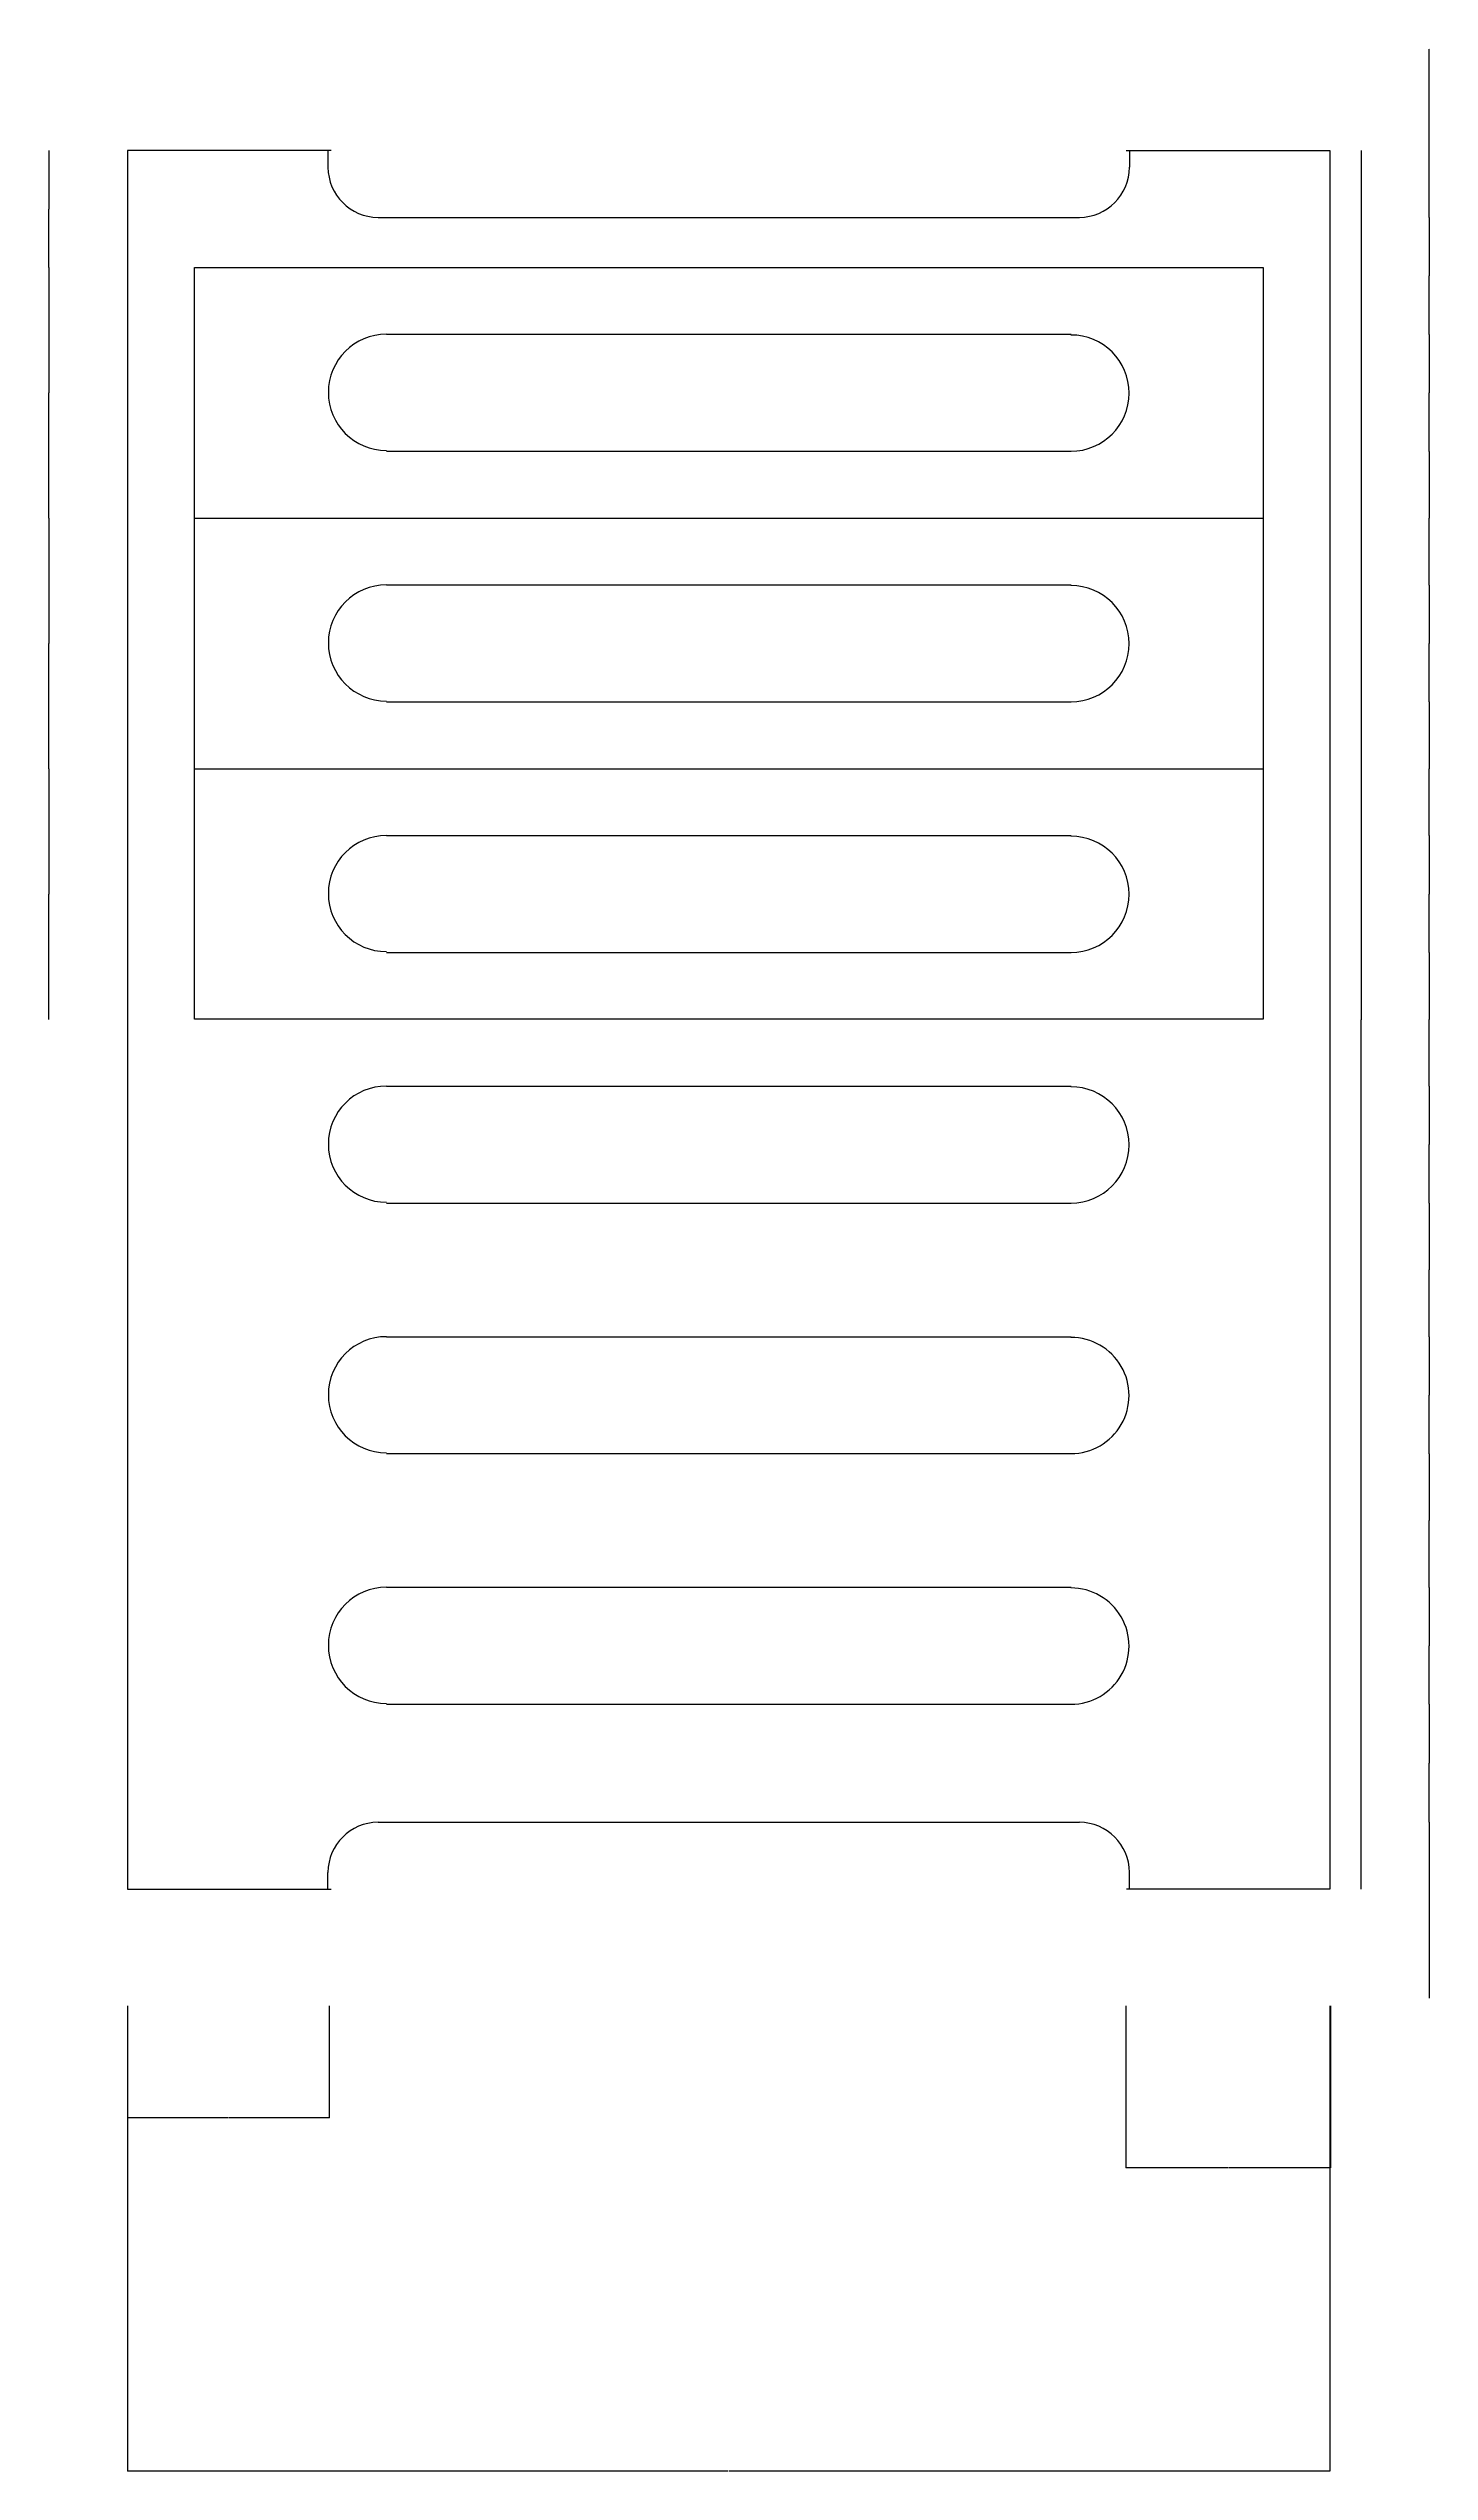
# Model space of a CAD drawing. Header units: metres. Extents: x -11715 to 12767, y 22846 to 36743.
# Drawn here: x -9460 to -5324, y 29490 to 36743 of the extents above; entities that cross this region are included whole.
import ezdxf

# ---------------------------------------------------------------- set-up
doc = ezdxf.new("R2010")
doc.units = ezdxf.units.M
doc.layers.add('PUB_DIM', color=3, linetype='Continuous')
doc.dimstyles.get("Standard").update_dxf_attribs({"dimtxt": 2.5, "dimasz": 2.5, "dimexe": 1.25, "dimexo": 0.625, "dimtad": 1, "dimcen": 2.5, "dimazin": 3, "dimtfac": 1, "dimtmove": 0, "dimatfit": 3})

# ---------------------------------------------------------------- blocks, each defined once
blk = doc.blocks.new('*D1')
for p, q in [((-5325.2, 35536.66), (-5325.2, 35336.66)), ((-5325.45, 35336.66), (-5325.7, 35336.66)), ((-5325.2, 35136.66), (-5325.2, 35336.66)), ((-5325.2, 35336.66), (-5325.2, 35336.66)), ((-5324.95, 35336.66), (-5324.7, 35336.66))]:
    blk.add_line(p, q)
at = {"layer": 'Defpoints'}
for p in [(-5325.2, 35536.66), (-5325.2, 35336.66), (-5325.2, 35136.66)]:
    blk.add_point(p, dxfattribs=at)
at = {"layer": 'PUB_DIM', "insert": (-5325.2, 35337.785), "char_height": 1, "attachment_point": 5}
blk.add_mtext('40', dxfattribs=at)
blk = doc.blocks.new('*D2')
for p, q in [((-5325.2, 35136.66), (-5325.2, 34961.66)), ((-5325.45, 34961.66), (-5325.7, 34961.66)), ((-5325.2, 34786.66), (-5325.2, 34961.66)), ((-5325.2, 34961.66), (-5325.2, 34961.66)), ((-5324.95, 34961.66), (-5324.7, 34961.66))]:
    blk.add_line(p, q)
at = {"layer": 'Defpoints'}
for p in [(-5325.2, 35136.66), (-5325.2, 34961.66), (-5325.2, 34786.66)]:
    blk.add_point(p, dxfattribs=at)
at = {"layer": 'PUB_DIM', "insert": (-5325.2, 34962.785), "char_height": 1, "attachment_point": 5}
blk.add_mtext('30', dxfattribs=at)
blk = doc.blocks.new('*D3')
for p, q in [((-5529.62, 36436.66), (-5529.62, 33835.16)), ((-5529.87, 33835.16), (-5530.12, 33835.16)), ((-5529.62, 31233.66), (-5529.62, 33835.16)), ((-5529.62, 33835.16), (-5529.62, 33835.16)), ((-5529.37, 33835.16), (-5529.12, 33835.16))]:
    blk.add_line(p, q)
at = {"layer": 'Defpoints'}
for p in [(-5529.62, 36436.66), (-5529.62, 33835.16), (-5529.62, 31233.66)]:
    blk.add_point(p, dxfattribs=at)
at = {"layer": 'PUB_DIM', "insert": (-5529.62, 33836.285), "char_height": 1, "attachment_point": 5}
blk.add_mtext('490', dxfattribs=at)
blk = doc.blocks.new('*D4')
for p, q in [((-9459.11, 35336.66), (-9459.11, 34961.66)), ((-9459.36, 34961.66), (-9459.61, 34961.66)), ((-9459.11, 34586.66), (-9459.11, 34961.66)), ((-9459.11, 34961.66), (-9459.11, 34961.66)), ((-9458.86, 34961.66), (-9458.61, 34961.66))]:
    blk.add_line(p, q)
at = {"layer": 'Defpoints'}
for p in [(-9459.11, 35336.66), (-9459.11, 34961.66), (-9459.11, 34586.66)]:
    blk.add_point(p, dxfattribs=at)
at = {"layer": 'PUB_DIM', "insert": (-9459.11, 34962.785), "char_height": 1, "attachment_point": 5}
blk.add_mtext('70', dxfattribs=at)
blk = doc.blocks.new('*D5')
for p, q in [((-9222.97, 30884.48), (-9222.97, 29491.06)), ((-5622.97, 30884.48), (-5622.97, 29491.06)), ((-7424.47, 29491.06), (-9223.22, 29491.06)), ((-5622.72, 29491.06), (-7421.47, 29491.06))]:
    blk.add_line(p, q)
at = {"layer": 'Defpoints'}
for p in [(-9222.97, 30884.48), (-5622.97, 30884.48), (-5622.97, 29491.06)]:
    blk.add_point(p, dxfattribs=at)
at = {"layer": 'PUB_DIM', "insert": (-7422.97, 29491.06), "char_height": 1, "attachment_point": 5}
blk.add_mtext('360', dxfattribs=at)
blk = doc.blocks.new('*D6')
for p, q in [((-9222.97, 30884.48), (-9222.97, 30548.92)), ((-8618.97, 30884.48), (-8618.97, 30548.92)), ((-8921.97, 30548.92), (-9223.22, 30548.92)), ((-8618.72, 30548.92), (-8919.97, 30548.92))]:
    blk.add_line(p, q)
at = {"layer": 'Defpoints'}
for p in [(-9222.97, 30884.48), (-8618.97, 30884.48), (-8618.97, 30548.92)]:
    blk.add_point(p, dxfattribs=at)
at = {"layer": 'PUB_DIM', "insert": (-8920.97, 30548.92), "char_height": 1, "attachment_point": 5}
blk.add_mtext('60', dxfattribs=at)
blk = doc.blocks.new('*D7')
for p, q in [((-9459.11, 34586.66), (-9459.11, 34211.66)), ((-9459.36, 34211.66), (-9459.61, 34211.66)), ((-9459.11, 33836.66), (-9459.11, 34211.66)), ((-9459.11, 34211.66), (-9459.11, 34211.66)), ((-9458.86, 34211.66), (-9458.61, 34211.66))]:
    blk.add_line(p, q)
at = {"layer": 'Defpoints'}
for p in [(-9459.11, 34586.66), (-9459.11, 34211.66), (-9459.11, 33836.66)]:
    blk.add_point(p, dxfattribs=at)
at = {"layer": 'PUB_DIM', "insert": (-9459.11, 34212.785), "char_height": 1, "attachment_point": 5}
blk.add_mtext('70', dxfattribs=at)
blk = doc.blocks.new('*D9')
for p, q in [((-5325.2, 32136.66), (-5325.2, 31961.66)), ((-5325.45, 31961.66), (-5325.7, 31961.66)), ((-5325.2, 31786.66), (-5325.2, 31961.66)), ((-5325.2, 31961.66), (-5325.2, 31961.66)), ((-5324.95, 31961.66), (-5324.7, 31961.66))]:
    blk.add_line(p, q)
at = {"layer": 'Defpoints'}
for p in [(-5325.2, 32136.66), (-5325.2, 31961.66), (-5325.2, 31786.66)]:
    blk.add_point(p, dxfattribs=at)
at = {"layer": 'PUB_DIM', "insert": (-5325.2, 31962.785), "char_height": 1, "attachment_point": 5}
blk.add_mtext('30', dxfattribs=at)
blk = doc.blocks.new('*D10')
for p, q in [((-5325.2, 31786.66), (-5325.2, 31610.16)), ((-5325.45, 31610.16), (-5325.7, 31610.16)), ((-5325.2, 31433.66), (-5325.2, 31610.16)), ((-5325.2, 31610.16), (-5325.2, 31610.16)), ((-5324.95, 31610.16), (-5324.7, 31610.16))]:
    blk.add_line(p, q)
at = {"layer": 'Defpoints'}
for p in [(-5325.2, 31786.66), (-5325.2, 31610.16), (-5325.2, 31433.66)]:
    blk.add_point(p, dxfattribs=at)
at = {"layer": 'PUB_DIM', "insert": (-5325.2, 31611.285), "char_height": 1, "attachment_point": 5}
blk.add_mtext('40', dxfattribs=at)
blk = doc.blocks.new('*D11')
for p, q in [((-5325.2, 31433.66), (-5325.2, 30907.18)), ((-5325.2, 31233.66), (-5325.2, 30907.18)), ((-5325.45, 30907.18), (-5325.7, 30907.18)), ((-5325.2, 30907.18), (-5325.2, 30907.18)), ((-5324.95, 30907.18), (-5324.7, 30907.18))]:
    blk.add_line(p, q)
at = {"layer": 'Defpoints'}
for p in [(-5325.2, 31433.66), (-5325.2, 31233.66), (-5325.2, 30907.18)]:
    blk.add_point(p, dxfattribs=at)
at = {"layer": 'PUB_DIM', "insert": (-5325.2, 30908.305), "char_height": 1, "attachment_point": 5}
blk.add_mtext('15', dxfattribs=at)
blk = doc.blocks.new('*D12')
for p, q in [((-6233.97, 30884.48), (-6233.97, 30399.01)), ((-5620.97, 30884.48), (-5620.97, 30399.01)), ((-5928.47, 30399.01), (-6234.22, 30399.01)), ((-5620.72, 30399.01), (-5926.47, 30399.01))]:
    blk.add_line(p, q)
at = {"layer": 'Defpoints'}
for p in [(-6233.97, 30884.48), (-5620.97, 30884.48), (-5620.97, 30399.01)]:
    blk.add_point(p, dxfattribs=at)
at = {"layer": 'PUB_DIM', "insert": (-5927.47, 30399.01), "char_height": 1, "attachment_point": 5}
blk.add_mtext('60', dxfattribs=at)
blk = doc.blocks.new('*D13')
for p, q in [((-5325.2, 34786.66), (-5325.2, 34586.66)), ((-5325.45, 34586.66), (-5325.7, 34586.66)), ((-5325.2, 34386.66), (-5325.2, 34586.66)), ((-5325.2, 34586.66), (-5325.2, 34586.66)), ((-5324.95, 34586.66), (-5324.7, 34586.66))]:
    blk.add_line(p, q)
at = {"layer": 'Defpoints'}
for p in [(-5325.2, 34786.66), (-5325.2, 34586.66), (-5325.2, 34386.66)]:
    blk.add_point(p, dxfattribs=at)
at = {"layer": 'PUB_DIM', "insert": (-5325.2, 34587.785), "char_height": 1, "attachment_point": 5}
blk.add_mtext('40', dxfattribs=at)
blk = doc.blocks.new('*D14')
for p, q in [((-5325.2, 34386.66), (-5325.2, 34211.66)), ((-5325.45, 34211.66), (-5325.7, 34211.66)), ((-5325.2, 34036.66), (-5325.2, 34211.66)), ((-5325.2, 34211.66), (-5325.2, 34211.66)), ((-5324.95, 34211.66), (-5324.7, 34211.66))]:
    blk.add_line(p, q)
at = {"layer": 'Defpoints'}
for p in [(-5325.2, 34386.66), (-5325.2, 34211.66), (-5325.2, 34036.66)]:
    blk.add_point(p, dxfattribs=at)
at = {"layer": 'PUB_DIM', "insert": (-5325.2, 34212.785), "char_height": 1, "attachment_point": 5}
blk.add_mtext('30', dxfattribs=at)
blk = doc.blocks.new('*D15')
for p, q in [((-5325.2, 34036.66), (-5325.2, 33836.66)), ((-5325.45, 33836.66), (-5325.7, 33836.66)), ((-5325.2, 33636.66), (-5325.2, 33836.66)), ((-5325.2, 33836.66), (-5325.2, 33836.66)), ((-5324.95, 33836.66), (-5324.7, 33836.66))]:
    blk.add_line(p, q)
at = {"layer": 'Defpoints'}
for p in [(-5325.2, 34036.66), (-5325.2, 33836.66), (-5325.2, 33636.66)]:
    blk.add_point(p, dxfattribs=at)
at = {"layer": 'PUB_DIM', "insert": (-5325.2, 33837.785), "char_height": 1, "attachment_point": 5}
blk.add_mtext('40', dxfattribs=at)
blk = doc.blocks.new('*D16')
for p, q in [((-5325.2, 32886.66), (-5325.2, 32711.66)), ((-5325.45, 32711.66), (-5325.7, 32711.66)), ((-5325.2, 32536.66), (-5325.2, 32711.66)), ((-5325.2, 32711.66), (-5325.2, 32711.66)), ((-5324.95, 32711.66), (-5324.7, 32711.66))]:
    blk.add_line(p, q)
at = {"layer": 'Defpoints'}
for p in [(-5325.2, 32886.66), (-5325.2, 32711.66), (-5325.2, 32536.66)]:
    blk.add_point(p, dxfattribs=at)
at = {"layer": 'PUB_DIM', "insert": (-5325.2, 32712.785), "char_height": 1, "attachment_point": 5}
blk.add_mtext('30', dxfattribs=at)
blk = doc.blocks.new('*D17')
for p, q in [((-5325.2, 32536.66), (-5325.2, 32336.66)), ((-5325.45, 32336.66), (-5325.7, 32336.66)), ((-5325.2, 32136.66), (-5325.2, 32336.66)), ((-5325.2, 32336.66), (-5325.2, 32336.66)), ((-5324.95, 32336.66), (-5324.7, 32336.66))]:
    blk.add_line(p, q)
at = {"layer": 'Defpoints'}
for p in [(-5325.2, 32536.66), (-5325.2, 32336.66), (-5325.2, 32136.66)]:
    blk.add_point(p, dxfattribs=at)
at = {"layer": 'PUB_DIM', "insert": (-5325.2, 32337.785), "char_height": 1, "attachment_point": 5}
blk.add_mtext('40', dxfattribs=at)
blk = doc.blocks.new('*D18')
for p, q in [((-5325.2, 33636.66), (-5325.2, 33461.66)), ((-5325.45, 33461.66), (-5325.7, 33461.66)), ((-5325.2, 33286.66), (-5325.2, 33461.66)), ((-5325.2, 33461.66), (-5325.2, 33461.66)), ((-5324.95, 33461.66), (-5324.7, 33461.66))]:
    blk.add_line(p, q)
at = {"layer": 'Defpoints'}
for p in [(-5325.2, 33636.66), (-5325.2, 33461.66), (-5325.2, 33286.66)]:
    blk.add_point(p, dxfattribs=at)
at = {"layer": 'PUB_DIM', "insert": (-5325.2, 33462.785), "char_height": 1, "attachment_point": 5}
blk.add_mtext('30', dxfattribs=at)
blk = doc.blocks.new('*D19')
for p, q in [((-5325.2, 33286.66), (-5325.2, 33086.66)), ((-5325.45, 33086.66), (-5325.7, 33086.66)), ((-5325.2, 32886.66), (-5325.2, 33086.66)), ((-5325.2, 33086.66), (-5325.2, 33086.66)), ((-5324.95, 33086.66), (-5324.7, 33086.66))]:
    blk.add_line(p, q)
at = {"layer": 'Defpoints'}
for p in [(-5325.2, 33286.66), (-5325.2, 33086.66), (-5325.2, 32886.66)]:
    blk.add_point(p, dxfattribs=at)
at = {"layer": 'PUB_DIM', "insert": (-5325.2, 33087.785), "char_height": 1, "attachment_point": 5}
blk.add_mtext('40', dxfattribs=at)
blk = doc.blocks.new('*D20')
for p, q in [((-9459.11, 36086.66), (-9459.11, 35711.66)), ((-9459.36, 35711.66), (-9459.61, 35711.66)), ((-9459.11, 35336.66), (-9459.11, 35711.66)), ((-9459.11, 35711.66), (-9459.11, 35711.66)), ((-9458.86, 35711.66), (-9458.61, 35711.66))]:
    blk.add_line(p, q)
at = {"layer": 'Defpoints'}
for p in [(-9459.11, 36086.66), (-9459.11, 35711.66), (-9459.11, 35336.66)]:
    blk.add_point(p, dxfattribs=at)
at = {"layer": 'PUB_DIM', "insert": (-9459.11, 35712.785), "char_height": 1, "attachment_point": 5}
blk.add_mtext('70', dxfattribs=at)
blk = doc.blocks.new('*D21')
for p, q in [((-9459.11, 36436.66), (-9459.11, 36261.66)), ((-9459.36, 36261.66), (-9459.61, 36261.66)), ((-9459.11, 36086.66), (-9459.11, 36261.66)), ((-9459.11, 36261.66), (-9459.11, 36261.66)), ((-9458.86, 36261.66), (-9458.61, 36261.66))]:
    blk.add_line(p, q)
at = {"layer": 'Defpoints'}
for p in [(-9459.11, 36436.66), (-9459.11, 36261.66), (-9459.11, 36086.66)]:
    blk.add_point(p, dxfattribs=at)
at = {"layer": 'PUB_DIM', "insert": (-9459.11, 36262.785), "char_height": 1, "attachment_point": 5}
blk.add_mtext('35', dxfattribs=at)
blk = doc.blocks.new('*D22')
for p, q in [((-5325.45, 36740.74), (-5325.7, 36740.74)), ((-5325.2, 36436.66), (-5325.2, 36740.74)), ((-5325.2, 36236.66), (-5325.2, 36740.74)), ((-5325.2, 36740.74), (-5325.2, 36740.74)), ((-5324.95, 36740.74), (-5324.7, 36740.74))]:
    blk.add_line(p, q)
at = {"layer": 'Defpoints'}
for p in [(-5325.2, 36740.74), (-5325.2, 36436.66), (-5325.2, 36236.66)]:
    blk.add_point(p, dxfattribs=at)
at = {"layer": 'PUB_DIM', "insert": (-5325.2, 36741.865), "char_height": 1, "attachment_point": 5}
blk.add_mtext('15', dxfattribs=at)
blk = doc.blocks.new('*D23')
for p, q in [((-5325.2, 36236.66), (-5325.2, 36061.66)), ((-5325.45, 36061.66), (-5325.7, 36061.66)), ((-5325.2, 35886.66), (-5325.2, 36061.66)), ((-5325.2, 36061.66), (-5325.2, 36061.66)), ((-5324.95, 36061.66), (-5324.7, 36061.66))]:
    blk.add_line(p, q)
at = {"layer": 'Defpoints'}
for p in [(-5325.2, 36236.66), (-5325.2, 36061.66), (-5325.2, 35886.66)]:
    blk.add_point(p, dxfattribs=at)
at = {"layer": 'PUB_DIM', "insert": (-5325.2, 36062.785), "char_height": 1, "attachment_point": 5}
blk.add_mtext('40', dxfattribs=at)
blk = doc.blocks.new('*D24')
for p, q in [((-5325.2, 35886.66), (-5325.2, 35711.66)), ((-5325.45, 35711.66), (-5325.7, 35711.66)), ((-5325.2, 35536.66), (-5325.2, 35711.66)), ((-5325.2, 35711.66), (-5325.2, 35711.66)), ((-5324.95, 35711.66), (-5324.7, 35711.66))]:
    blk.add_line(p, q)
at = {"layer": 'Defpoints'}
for p in [(-5325.2, 35886.66), (-5325.2, 35711.66), (-5325.2, 35536.66)]:
    blk.add_point(p, dxfattribs=at)
at = {"layer": 'PUB_DIM', "insert": (-5325.2, 35712.785), "char_height": 1, "attachment_point": 5}
blk.add_mtext('30', dxfattribs=at)

msp = doc.modelspace()

# ---------------------------------------------------------------- linework, layer by layer
for points in [[(-8612.89, 36436.99), (-9222.96, 36436.99), (-9222.96, 31233.63), (-8613.75, 31233.63)], [(-8622.96, 36436.99), (-8622.96, 36386.99)], [(-6232.9, 36436.99), (-5622.96, 36436.99), (-5622.96, 31233.63), (-6231.94, 31233.63)], [(-6222.96, 36436.99), (-6222.96, 36386.99)], [(-8472.96, 36236.99), (-6372.96, 36236.99)], [(-8447.96, 35886.99), (-6397.96, 35886.99)], [(-8447.96, 35536.99), (-6397.96, 35536.99)], [(-9022.96, 35336.99), (-5822.96, 35336.99)], [(-8447.96, 35136.99), (-6397.96, 35136.99)], [(-8447.96, 34786.99), (-6397.96, 34786.99)], [(-9022.96, 34586.99), (-5822.96, 34586.99)], [(-8447.96, 34386.99), (-6397.96, 34386.99)], [(-8447.96, 34036.99), (-6397.96, 34036.99)], [(-8447.96, 33636.99), (-6397.96, 33636.99)], [(-8447.96, 33286.99), (-6397.96, 33286.99)], [(-8447.96, 32886.99), (-6397.96, 32886.99)], [(-8447.96, 32536.99), (-6397.96, 32536.99)], [(-8447.96, 32136.99), (-6397.96, 32136.99)], [(-8447.96, 31786.99), (-6397.96, 31786.99)], [(-8472.96, 31433.63), (-6372.96, 31433.63)], [(-8622.96, 31233.63), (-8622.96, 31283.63)], [(-6222.96, 31233.63), (-6222.96, 31283.63)]]:
    msp.add_lwpolyline(points)
for points in [[(-8622.96, 36386.99, 0.41), (-8472.96, 36236.99, 0.41)], [(-6372.96, 36236.99, 0.41), (-6222.96, 36386.99, 0.41)], [(-8447.96, 35886.99, 1), (-8448.08, 35539.49, 1)], [(-6397.96, 35536.99, 1), (-6398.33, 35884.89, 1)], [(-8447.96, 35136.99, 1), (-8448.08, 34789.49, 1)], [(-6397.96, 34786.99, 1), (-6398.33, 35134.89, 1)], [(-8447.96, 34386.99, 1), (-8448.08, 34039.49, 1)], [(-6397.96, 34036.99, 1), (-6398.33, 34384.89, 1)], [(-8447.96, 33636.99, 1), (-8448.08, 33289.49, 1)], [(-6397.96, 33286.99, 1), (-6398.33, 33634.89, 1)], [(-8447.96, 32886.99, 1), (-8448.08, 32539.49, 1)], [(-6397.96, 32536.99, 1), (-6398.33, 32884.89, 1)], [(-8447.96, 32136.99, 1), (-8448.08, 31789.49, 1)], [(-6397.96, 31786.99, 1), (-6398.33, 32134.89, 1)], [(-8472.96, 31433.63, 0.41), (-8622.96, 31283.63, 0.41)], [(-6222.96, 31283.63, 0.41), (-6372.96, 31433.63, 0.41)]]:
    msp.add_lwpolyline(points, format="xyb")
msp.add_lwpolyline([(-9022.96, 36086.99), (-5822.96, 36086.99), (-5822.96, 33836.99), (-9022.96, 33836.99)], close=True)

# ---------------------------------------------------------------- dimensions: what is measured, and where the dimension line sits
at = {"layer": 'PUB_DIM'}
for base, p1, p2, text, picture, middle in [((-5325.2, 36740.74), (-5325.2, 36436.66), (-5325.2, 36236.66), '15', '*D22', (-5325.2, 36741.865)), ((-9459.11, 36261.66), (-9459.11, 36086.66), (-9459.11, 36436.66), '35', '*D21', (-9459.11, 36262.785)), ((-5529.62, 33835.16), (-5529.62, 36436.66), (-5529.62, 31233.66), '490', '*D3', (-5529.62, 33836.285)), ((-5325.2, 36061.66), (-5325.2, 36236.66), (-5325.2, 35886.66), '40', '*D23', (-5325.2, 36062.785)), ((-9459.11, 35711.66), (-9459.11, 35336.66), (-9459.11, 36086.66), '70', '*D20', (-9459.11, 35712.785)), ((-5325.2, 35711.66), (-5325.2, 35886.66), (-5325.2, 35536.66), '30', '*D24', (-5325.2, 35712.785)), ((-5325.2, 35336.66), (-5325.2, 35536.66), (-5325.2, 35136.66), '40', '*D1', (-5325.2, 35337.785)), ((-9459.11, 34961.66), (-9459.11, 34586.66), (-9459.11, 35336.66), '70', '*D4', (-9459.11, 34962.785)), ((-5325.2, 34961.66), (-5325.2, 35136.66), (-5325.2, 34786.66), '30', '*D2', (-5325.2, 34962.785)), ((-5325.2, 34586.66), (-5325.2, 34786.66), (-5325.2, 34386.66), '40', '*D13', (-5325.2, 34587.785)), ((-9459.11, 34211.66), (-9459.11, 33836.66), (-9459.11, 34586.66), '70', '*D7', (-9459.11, 34212.785)), ((-5325.2, 34211.66), (-5325.2, 34386.66), (-5325.2, 34036.66), '30', '*D14', (-5325.2, 34212.785)), ((-5325.2, 33836.66), (-5325.2, 34036.66), (-5325.2, 33636.66), '40', '*D15', (-5325.2, 33837.785)), ((-5325.2, 33461.66), (-5325.2, 33636.66), (-5325.2, 33286.66), '30', '*D18', (-5325.2, 33462.785)), ((-5325.2, 33086.66), (-5325.2, 33286.66), (-5325.2, 32886.66), '40', '*D19', (-5325.2, 33087.785)), ((-5325.2, 32711.66), (-5325.2, 32886.66), (-5325.2, 32536.66), '30', '*D16', (-5325.2, 32712.785)), ((-5325.2, 32336.66), (-5325.2, 32536.66), (-5325.2, 32136.66), '40', '*D17', (-5325.2, 32337.785)), ((-5325.2, 31961.66), (-5325.2, 32136.66), (-5325.2, 31786.66), '30', '*D9', (-5325.2, 31962.785)), ((-5325.2, 31610.16), (-5325.2, 31786.66), (-5325.2, 31433.66), '40', '*D10', (-5325.2, 31611.285)), ((-5325.2, 30907.18), (-5325.2, 31433.66), (-5325.2, 31233.66), '15', '*D11', (-5325.2, 30908.305)), ((-5622.97, 29491.06), (-5622.97, 30884.48), (-9222.97, 30884.48), '360', '*D5', (-7422.97, 29491.06)), ((-8618.97, 30548.92), (-8618.97, 30884.48), (-9222.97, 30884.48), '60', '*D6', (-8920.97, 30548.92)), ((-5620.97, 30399.01), (-5620.97, 30884.48), (-6233.97, 30884.48), '60', '*D12', (-5927.47, 30399.01))]:
    dim = msp.add_linear_dim(base=base, p1=p1, p2=p2, text=text, dimstyle='Standard', dxfattribs=at)
    dim.commit()
    dim.dimension.update_dxf_attribs({"geometry": picture, "text_midpoint": middle})

doc.saveas('drawing.dxf')
